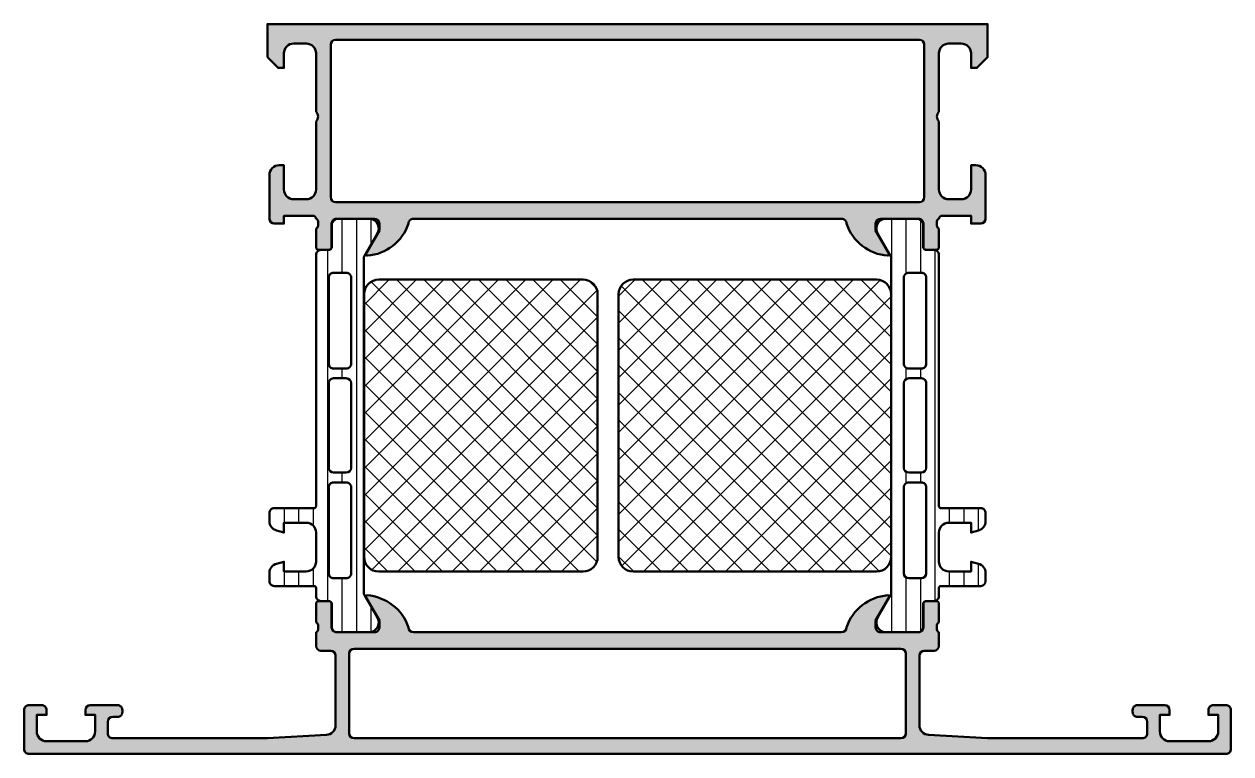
# Model space of a CAD drawing. Extents: x 0 to 124, y 0 to 75.
import ezdxf

# ---------------------------------------------------------------- set-up
doc = ezdxf.new("R2010")
doc.units = 0
for name, color, linetype, lineweight in [('0S-Alu contour', 7, 'Continuous', 50), ('0S-Alu hatch', 252, 'Continuous', 25), ('0S-Plastic contour', 254, 'Continuous', 50), ('0S-Plastic hatch', 253, 'Continuous', 25), ('0S-PT contour', 91, 'Continuous', 50), ('0S-PT hatch', 103, 'Continuous', 25)]:
    doc.layers.add(name, color=color, linetype=linetype, lineweight=lineweight)
pattern_1 = [(90, (0, 0), (-1.4859, 0), [])]
pattern_2 = [(135, (0, 0), (-1.403165018917055, -1.403165018917055), []), (225, (0, 0), (1.403165018917055, -1.403165018917055), [])]

# ---------------------------------------------------------------- blocks, each defined once
blk = doc.blocks.new('345290__5B8DA942_E2F5_4187_95FE_4AB48D543AE4_')
at = {"layer": '0S-Alu hatch'}
h = blk.add_hatch(color=256, dxfattribs=at)
edge = h.paths.add_edge_path()
edge.add_line((24.99987030029299, 71.59970092773438), (26.09984588623047, 70.49972534179688))
edge.add_line((26.09984588623047, 70.49972534179688), (26.699821472168, 70.49972534179688))
edge.add_line((26.699821472168, 70.49972534179688), (26.69982146774536, 72.00008905273263))
edge.add_ellipse((27.69990026479629, 72.00008905273263), major_axis=(-1.000078797050928, 0), ratio=1, start_angle=269.9999999999996, end_angle=360, ccw=False)
edge.add_line((27.69990026479629, 73.00016784978357), (28.99982307984152, 73.00016784779463))
edge.add_ellipse((28.99982307745375, 72.00012062384047), major_axis=(-1.000047223954155, 0), ratio=1, start_angle=180, end_angle=269.99999986319744, ccw=False)
edge.add_line((29.99987030140792, 72.00012062384046), (29.99987030029297, 65.99972534179688))
edge.add_ellipse((29.4750309599746, 65.49972534179688), major_axis=(-0.7248836686985138, 0), ratio=1, start_angle=136.388423263687, end_angle=223.611576736313, ccw=False)
edge.add_line((29.99987030029297, 64.99972534179688), (29.99987030202145, 57.99978413952583))
edge.add_ellipse((28.999811502564, 57.99978413952584), major_axis=(-1.000058799457452, 0), ratio=1, start_angle=90.0000000000004, end_angle=180, ccw=False)
edge.add_line((28.99981150256401, 56.99972534006839), (27.6999089414072, 56.99972533797166))
edge.add_ellipse((27.69990894273693, 57.99981281236583), major_axis=(-1.00008747439417, 0), ratio=1, start_angle=0, end_angle=89.99999992381902, ccw=False)
edge.add_line((26.69982146834275, 57.99981281236583), (26.69982147216797, 60.49972534179687))
edge.add_line((26.69982147216797, 60.49972534179687), (26.19990894273693, 60.49972534562209))
edge.add_arc((26.19990894273693, 59.49963787122792), 1.000087474394174, 90, 180.0007771235139)
edge.add_line((25.19982146843474, 59.49962430667341), (25.19988250700504, 54.99969945090838))
edge.add_arc((25.6998481402476, 54.99970623269332), 0.4999656332885567, 180.0007771887011, 269.9991257357863)
edge.add_line((25.69984051137746, 54.49974059946296), (26.69988250732422, 54.49972534179687))
edge.add_line((26.69988250732422, 54.49972534179687), (26.69988250732422, 55.29972839355469))
edge.add_line((26.69988250732422, 55.29972839355469), (29.68931309832523, 55.29972839355469))
edge.add_ellipse((29.68931309832523, 54.99972839355468), major_axis=(-0.3000000000000114, 0), ratio=1, start_angle=194.9227109911915, end_angle=269.99999999999864, ccw=False)
edge.add_line((29.97919532253684, 55.07698314153907), (30.00897567260995, 54.99738404149773))
edge.add_ellipse((29.91986971345684, 54.73199441460391), major_axis=(-0.279949148988607, 0), ratio=1, start_angle=178.9085105401112, end_angle=251.4402532730158, ccw=False)
edge.add_line((30.19976806640625, 54.72666168212892), (30.19976806640625, 54.27307891845704))
edge.add_ellipse((29.88139049378112, 54.29632474928053), major_axis=(-0.3192250732654736, 0), ratio=1, start_angle=111.76432768035, end_angle=175.8240500989082, ccw=False)
edge.add_line((29.999755859375, 53.99985504150388), (29.999755859375, 52.09987335205079))
edge.add_arc((30.29975585937501, 52.09987335205079), 0.3000000000000114, 180, 270)
edge.add_line((30.29975585937501, 51.79987335205078), (31.29973144531252, 51.79987335205078))
edge.add_arc((31.29973144531252, 52.09987335205078), 0.3000000000000043, 270, 360)
edge.add_line((31.59973144531253, 52.09987335205078), (31.59973144460112, 54.49982836856639))
edge.add_ellipse((32.09975811825005, 54.49982836856639), major_axis=(-0.5000266736489288, 0), ratio=1, start_angle=269.99988791543706, end_angle=360, ccw=False)
edge.add_line((32.09975909642456, 54.99985504221435), (35.99976846038576, 54.99984741234674))
edge.add_ellipse((35.99976748219559, 54.49986284986553), major_axis=(-0.4999845624821736, 0), ratio=1, start_angle=180, end_angle=269.999887904203, ccw=False)
edge.add_line((36.49975204467777, 54.49986284986554), (36.49975204467774, 53.79985046386717))
edge.add_line((36.49975204467774, 53.79985046386717), (35.11150741577147, 51.39533996582031))
edge.add_arc((35.23535900174961, 51.33743226656623), 0.1367205799512561, 154.9412222859845, 284.9219815315779)
edge.add_arc((34.88208324892768, 56.0657917957702), 4.875969867625713, 274.5697539494116, 341.2671829279597)
edge.add_ellipse((39.99974042271886, 54.49986284876598), major_axis=(-0.4999845635816869, 0), ratio=1, start_angle=-89.9999999999992, end_angle=0.001768965015401136, ccw=False)
edge.add_line((39.99974042271885, 54.99984741234767), (84.0000001778703, 54.99984741234768))
edge.add_ellipse((84.00000017786759, 54.49986284876604), major_axis=(-0.4999845635816343, 0), ratio=1, start_angle=179.9982310347787, end_angle=269.99999999968895, ccw=False)
edge.add_arc((89.11765735165838, 56.06579179577025), 4.875969867625783, 198.7328170720557, 265.4302460507051)
edge.add_arc((88.76438159883531, 51.33743226656835), 0.1367205799512552, 255.0780184732035, 385.0587777130765)
edge.add_line((88.88823318481442, 51.39533996582041), (87.4999885559082, 53.79985046386718))
edge.add_line((87.4999885559082, 53.79985046386718), (87.49998855590817, 54.49986284986554))
edge.add_ellipse((87.99997311839032, 54.49986284986556), major_axis=(-0.4999845624821404, 0), ratio=1, start_angle=270.00011208456124, end_angle=360, ccw=False)
edge.add_line((87.9999721402982, 54.99984741234674), (91.89998150419596, 54.99985504221435))
edge.add_ellipse((91.89998248233591, 54.49982836856637), major_axis=(-0.5000266736489439, 0), ratio=1, start_angle=180, end_angle=270.0001120806028, ccw=False)
edge.add_line((92.40000915598486, 54.49982836856638), (92.40000915527344, 52.0998733521397))
edge.add_arc((92.70000915527342, 52.09987335205076), 0.29999999999999, 180, 270)
edge.add_line((92.70000915527342, 51.79987335205077), (93.69998474121095, 51.7998733520508))
edge.add_arc((93.69998474121095, 52.09987335205079), 0.2999999999999971, 270, 360)
edge.add_line((93.99998474121097, 52.09987335205079), (93.99998474121094, 53.9998550415039))
edge.add_ellipse((94.11835010680483, 54.29632474928055), major_axis=(-0.3192250732654634, 0), ratio=1, start_angle=4.175949901094498, end_angle=68.23567231965131, ccw=False)
edge.add_line((93.79997253417967, 54.27307891845705), (93.79997253417967, 54.72666168212898))
edge.add_ellipse((94.07987088712915, 54.73199441460387), major_axis=(-0.2799491489886488, 0), ratio=1, start_angle=-71.4402532730087, end_angle=1.0914894598698197, ccw=False)
edge.add_line((93.99076492797599, 54.99738404149772), (94.0205452780491, 55.07698314153904))
edge.add_ellipse((94.31042750226072, 54.99972839355468), major_axis=(-0.3000000000000074, 0), ratio=1, start_angle=270, end_angle=345.07728900881676, ccw=False)
edge.add_line((94.31042750226072, 55.29972839355469), (97.29985809326173, 55.29972839355469))
edge.add_line((97.29985809326173, 55.29972839355469), (97.29985809326173, 54.49972534179687))
edge.add_line((97.29985809326173, 54.49972534179687), (98.29990008920852, 54.49974059946296))
edge.add_arc((98.29989246033836, 54.99970623269332), 0.499965633288563, 270.0008742642154, 359.9992228112989)
edge.add_line((98.79985809358092, 54.99969945090838), (98.7999191321512, 59.49962430667342))
edge.add_arc((97.79983165784903, 59.49963787122791), 1.000087474394177, 359.9992228764861, 450)
edge.add_line((97.79983165784903, 60.49972534562209), (97.29991912841798, 60.49972534179687))
edge.add_line((97.29991912841798, 60.49972534179687), (97.2999191322432, 57.99981281236583))
edge.add_ellipse((96.29983165784903, 57.99981281236584), major_axis=(-1.000087474394177, 0), ratio=1, start_angle=90.0000000000008, end_angle=180, ccw=False)
edge.add_line((96.29983165784903, 56.99972533797166), (94.99992909507922, 56.99972534006839))
edge.add_ellipse((94.99992909802195, 57.99978413952584), major_axis=(-1.000058799457448, 0), ratio=1, start_angle=0, end_angle=89.99999983140412, ccw=False)
edge.add_line((93.9998702985645, 57.99978413952585), (93.99987030029298, 64.99972534179688))
edge.add_ellipse((94.52470964061136, 65.49972534179688), major_axis=(-0.7248836686985244, 0), ratio=1, start_angle=-43.6115767363122, end_angle=43.6115767363122, ccw=False)
edge.add_line((93.99987030029298, 65.99972534179688), (93.99987029917804, 72.00012062384047))
edge.add_ellipse((94.9999175231322, 72.00012062384047), major_axis=(-1.000047223954155, 0), ratio=1, start_angle=270, end_angle=360, ccw=False)
edge.add_line((94.9999175231322, 73.00016784779463), (96.29984033664736, 73.00016784978358))
edge.add_ellipse((96.29984033578967, 72.00008905273266), major_axis=(-1.000078797050917, 0), ratio=1, start_angle=180, end_angle=269.99999995086154, ccw=False)
edge.add_line((97.29991913284059, 72.00008905273263), (97.29991912841798, 70.49972534179688))
edge.add_line((97.29991912841798, 70.49972534179688), (97.8998947143555, 70.49972534179688))
edge.add_line((97.8998947143555, 70.49972534179688), (98.99987030029297, 71.59970092773438))
edge.add_line((98.99987030029297, 71.59970092773438), (98.99987030029297, 75))
edge.add_line((98.99987030029297, 75), (24.99987030029299, 74.99972534179688))
edge.add_line((24.99987030029299, 74.99972534179688), (24.99987030029299, 71.59970092773438))
edge = h.paths.add_edge_path()
edge.add_line((31.49988555883194, 57.19973810449371), (31.49988555897552, 72.89972955839183))
edge.add_ellipse((31.99987523897146, 72.89972955839183), major_axis=(-0.4999896799959203, 0), ratio=1, start_angle=270, end_angle=360, ccw=False)
edge.add_line((31.99987523897146, 73.39971923838775), (91.99986536161533, 73.39971923838776))
edge.add_ellipse((91.99986536161445, 72.89972955839181), major_axis=(-0.4999896799959487, 0), ratio=1, start_angle=180, end_angle=269.99999999989905, ccw=False)
edge.add_line((92.4998550416104, 72.89972955839181), (92.4998550415039, 57.19972229003906))
edge.add_ellipse((91.99983922704584, 57.19973810449712), major_axis=(-0.5000158147081488, 0), ratio=1, start_angle=90.00181214608818, end_angle=179.9981878538209, ccw=False)
edge.add_line((91.9998550415039, 56.69972229003906), (31.99990137354006, 56.69972228978897))
edge.add_ellipse((31.99990137354006, 57.19973810449709), major_axis=(-0.500015814708121, 0), ratio=1, start_angle=0, end_angle=90, ccw=False)
at = {"layer": '0S-Alu contour', "color": 7}
for points in [[(97.29991913284059, 72.00008905273263), (97.29991912841798, 70.49972534179688), (97.8998947143555, 70.49972534179688), (98.99987030029297, 71.59970092773438), (98.99987030029297, 75), (24.99987030029299, 74.99972534179688), (24.99987030029299, 71.59970092773438)], [(31.99987523897146, 73.39971923838775), (91.99986536161533, 73.39971923838776)], [(24.99987030029299, 71.59970092773438), (26.09984588623047, 70.49972534179688), (26.699821472168, 70.49972534179688), (26.69982146774536, 72.00008905273263)], [(27.69990026479629, 73.00016784978357), (28.99982307984152, 73.00016784779463)], [(29.99987030140792, 72.00012062384046), (29.99987030029297, 65.99972534179688)], [(31.49988555883194, 57.19973810449371), (31.49988555897552, 72.89972955839183)], [(92.4998550416104, 72.89972955839181), (92.4998550415039, 57.19972229003906)], [(93.99987030029298, 65.99972534179688), (93.99987029917804, 72.00012062384047)], [(94.9999175231322, 73.00016784779463), (96.29984033664736, 73.00016784978358)], [(29.99987030029297, 64.99972534179688), (29.99987030202145, 57.99978413952583)], [(93.9998702985645, 57.99978413952585), (93.99987030029298, 64.99972534179688)], [(26.69982146834275, 57.99981281236583), (26.69982147216797, 60.49972534179687), (26.19990894273693, 60.49972534562209)], [(97.79983165784903, 60.49972534562209), (97.29991912841798, 60.49972534179687), (97.2999191322432, 57.99981281236583)], [(25.19982146843474, 59.49962430667341), (25.19988250700504, 54.99969945090838)], [(98.79985809358092, 54.99969945090838), (98.7999191321512, 59.49962430667342)], [(28.99981150256401, 56.99972534006839), (27.6999089414072, 56.99972533797166)], [(91.9998550415039, 56.69972229003906), (31.99990137354006, 56.69972228978897)], [(96.29983165784903, 56.99972533797166), (94.99992909507922, 56.99972534006839)], [(25.69984051137746, 54.49974059946296), (26.69988250732422, 54.49972534179687), (26.69988250732422, 55.29972839355469), (29.68931309832523, 55.29972839355469)], [(29.97919532253684, 55.07698314153907), (30.00897567260995, 54.99738404149773)], [(30.19976806640625, 54.72666168212892), (30.19976806640625, 54.27307891845704)], [(32.09975909642456, 54.99985504221435), (35.99976846038576, 54.99984741234674)], [(39.99974042271885, 54.99984741234767), (84.0000001778703, 54.99984741234768)], [(87.9999721402982, 54.99984741234674), (91.89998150419596, 54.99985504221435)], [(93.79997253417967, 54.27307891845705), (93.79997253417967, 54.72666168212898)], [(93.99076492797599, 54.99738404149772), (94.0205452780491, 55.07698314153904)], [(94.31042750226072, 55.29972839355469), (97.29985809326173, 55.29972839355469), (97.29985809326173, 54.49972534179687), (98.29990008920852, 54.49974059946296)], [(29.999755859375, 53.99985504150388), (29.999755859375, 52.09987335205079)], [(31.59973144531253, 52.09987335205078), (31.59973144460112, 54.49982836856639)], [(36.49975204467777, 54.49986284986554), (36.49975204467774, 53.79985046386717), (35.11150741577147, 51.39533996582031)], [(88.88823318481442, 51.39533996582041), (87.4999885559082, 53.79985046386718), (87.49998855590817, 54.49986284986554)], [(92.40000915598486, 54.49982836856638), (92.40000915527344, 52.0998733521397)], [(93.99998474121097, 52.09987335205079), (93.99998474121094, 53.9998550415039)], [(30.29975585937501, 51.79987335205078), (31.29973144531252, 51.79987335205078)], [(92.70000915527342, 51.79987335205077), (93.69998474121095, 51.7998733520508)]]:
    blk.add_lwpolyline(points, dxfattribs=at)
at = {"layer": '0S-Alu contour', "color": 7, "extrusion": (0, 0, -1)}
for centre, radius, start, end in [((-31.99987523897146, 72.89972955839183), 0.4999896799959203, 0, 90), ((-91.99986536161445, 72.89972955839181), 0.4999896799959487, 90.00000000010095, 180), ((-27.69990026479629, 72.00008905273263), 1.000078797050928, 0, 90.0000000000004), ((-28.99982307745375, 72.00012062384047), 1.000047223954155, 90.00000013680256, 180), ((-94.9999175231322, 72.00012062384047), 1.000047223954155, 0, 90), ((-96.29984033578967, 72.00008905273266), 1.000078797050917, 90.00000004913848, 180), ((-29.4750309599746, 65.49972534179688), 0.7248836686985141, 136.388423263687, 223.6115767363131), ((-94.52470964061136, 65.49972534179688), 0.7248836686985244, 316.3884232636878, 43.61157673631224), ((-27.69990894273693, 57.99981281236583), 1.00008747439417, 270.0000000761811, 0), ((-28.999811502564, 57.99978413952584), 1.000058799457452, 180, 269.9999999999996), ((-31.99990137354006, 57.19973810449709), 0.500015814708121, 270, 0), ((-91.99983922704584, 57.19973810449712), 0.5000158147081488, 180.0018121461791, 269.9981878539118), ((-94.99992909802195, 57.99978413952584), 1.000058799457448, 270.0000001685959, 0), ((-96.29983165784903, 57.99981281236584), 1.000087474394177, 180, 269.9999999999992), ((-29.68931309832523, 54.99972839355468), 0.3000000000000114, 90.00000000000136, 165.0772890088085), ((-29.91986971345684, 54.73199441460391), 0.279949148988607, 108.5597467269842, 181.0914894598888), ((-32.09975811825005, 54.49982836856639), 0.5000266736489288, 0, 90.00011208456291), ((-35.99976748219559, 54.49986284986553), 0.4999845624821736, 90.00011209579701, 180), ((-39.99974042271886, 54.49986284876598), 0.4999845635816869, 359.9982310349846, 89.9999999999992), ((-84.00000017786759, 54.49986284876604), 0.4999845635816343, 90.00000000031105, 180.0017689652214), ((-87.99997311839032, 54.49986284986556), 0.4999845624821404, 0, 89.99988791543878), ((-91.89998248233591, 54.49982836856637), 0.5000266736489439, 89.99988791939724, 180), ((-94.07987088712915, 54.73199441460387), 0.2799491489886488, 358.9085105401302, 71.44025327300872), ((-94.31042750226072, 54.99972839355468), 0.3000000000000074, 14.92271099118325, 90), ((-29.88139049378112, 54.29632474928053), 0.3192250732654736, 184.1759499010919, 248.23567231965), ((-94.11835010680483, 54.29632474928055), 0.3192250732654634, 291.7643276803487, 355.8240500989055)]:
    blk.add_arc(centre, radius, start, end, dxfattribs=at)
at = {"layer": '0S-Alu contour', "color": 7}
for centre, radius, start, end in [((26.19990894273693, 59.49963787122792), 1.000087474394174, 90, 180.0007771235139), ((97.79983165784903, 59.49963787122791), 1.000087474394177, 359.9992228764861, 90), ((25.6998481402476, 54.99970623269332), 0.4999656332885567, 180.0007771887011, 269.9991257357863), ((98.29989246033836, 54.99970623269332), 0.499965633288563, 270.0008742642154, 359.9992228112989), ((34.88208324892768, 56.0657917957702), 4.875969867625713, 274.5697539494116, 341.2671829279597), ((89.11765735165838, 56.06579179577025), 4.875969867625783, 198.7328170720557, 265.4302460507051), ((30.29975585937501, 52.09987335205079), 0.3000000000000114, 180, 270), ((31.29973144531252, 52.09987335205078), 0.3000000000000043, 270, 0), ((92.70000915527342, 52.09987335205076), 0.29999999999999, 180, 270), ((93.69998474121095, 52.09987335205079), 0.2999999999999971, 270, 0), ((35.23535900174961, 51.33743226656623), 0.1367205799512561, 154.9412222859845, 284.9219815315779), ((88.76438159883531, 51.33743226656835), 0.1367205799512552, 255.0780184732035, 25.0587777130765)]:
    blk.add_arc(centre, radius, start, end, dxfattribs=at)
blk = doc.blocks.new('284037__8FD8F06E_4D9F_4B6E_B2AA_2F9367B662AC___14B20500_D934_456D_ABC2_EB466F87A399_')
at = {"layer": '0S-Plastic hatch'}
h = blk.add_hatch(dxfattribs=at)
h.set_pattern_fill('ANSI31', color=256, scale=0.4680000000000001, angle=45, style=0)
h.set_pattern_definition(pattern_1)
edge = h.paths.add_edge_path()
edge.add_line((30, 51.29262339778482), (29.999977078442, 25.45125658823264))
edge.add_ellipse((29.79583821281997, 25.45537538707199), major_axis=(-0.2041804127758801, 0), ratio=1, start_angle=90.48506106571949, end_angle=178.8441310561829, ccw=False)
edge.add_line((29.79756676571524, 25.25120229122874), (25.69756676572695, 25.25120229122874))
edge.add_arc((25.69756676572695, 24.75120229122879), 0.4999999999999432, 89.99999999999959, 180)
edge.add_line((25.19756676572701, 24.75120229122879), (25.19756676572701, 23.92045306784112))
edge.add_arc((26.19756676572708, 23.92045306784115), 1.000000000000066, 180, 254.9999999989172)
edge.add_line((25.93874772060629, 22.95452724155691), (26.69756676572695, 22.75120229122873))
edge.add_line((26.69756676572695, 22.75120229122873), (26.69756676572695, 23.75120229122874))
edge.add_line((26.69756676572695, 23.75120229122874), (28.99756676571536, 23.75120229122874))
edge.add_ellipse((28.99585773187428, 22.74707631855114), major_axis=(-1.004127427074072, 0), ratio=1, start_angle=180.229859678484, end_angle=269.902482024915, ccw=False)
edge.add_line((29.99997707844199, 22.75110467439828), (29.99997707844199, 19.75122632025459))
edge.add_ellipse((28.99585751999408, 19.75532877543037), major_axis=(-1.004127938958024, 0), ratio=1, start_angle=90.09753001532101, end_angle=179.7659122786844, ccw=False)
edge.add_line((28.9975667657153, 18.75120229122873), (26.69756676572696, 18.75120229122873))
edge.add_line((26.69756676572696, 18.75120229122873), (26.69756676572684, 19.75120229122867))
edge.add_line((26.69756676572684, 19.75120229122867), (25.93874772060627, 19.54787734087042))
edge.add_arc((26.19756676572686, 18.58195151458676), 0.9999999999994564, 105.0000000010804, 180)
edge.add_line((25.19756676572741, 18.58195151458676), (25.19756676572695, 17.75120229122873))
edge.add_arc((25.69756676572696, 17.75120229122873), 0.5000000000000036, 180, 270.0000000000004)
edge.add_line((25.69756676572696, 17.25120229122873), (29.79756676571532, 17.25120229122873))
edge.add_ellipse((29.79756676571531, 17.05120229122873), major_axis=(-0.1999999999999922, 0), ratio=1, start_angle=180, end_angle=269.99999999999795, ccw=False)
edge.add_line((29.99756676571531, 17.05120229122874), (29.99888731070525, 16.21013004610086))
edge.add_arc((30.49888463137103, 16.21010925689815), 0.4999973210979712, 179.9976177199981, 269.9982316841399)
edge.add_line((30.49886919998672, 15.71011193603831), (31.30920053280163, 15.7100833096201))
edge.add_ellipse((31.30918966656731, 15.41008330981689), major_axis=(-0.299999999999997, 0), ratio=1, start_angle=179.9979247021016, end_angle=269.99792470211383, ccw=False)
edge.add_line((31.60918966637051, 15.41007244358258), (31.60877078615772, 13.01007407424408))
edge.add_arc((32.10876676317273, 13.01005332437418), 0.4999959774455639, 179.9976222209284, 269.9982271833)
edge.add_line((32.10875129255297, 12.51005734716796), (35.58529278835881, 12.50993069970386))
edge.add_arc((35.4430179914446, 13.49975392838028), 0.9999960709244787, 278.1795327540131, 392.7249408019538)
edge.add_line((36.28429022210338, 14.04035838247476), (34.96590322431634, 16.32406298372986))
edge.add_ellipse((35.39892499595706, 16.57404727380665), major_axis=(-0.5000000000000663, 0), ratio=1, start_angle=-0.002015393048509395, end_angle=29.997921301458575, ccw=False)
edge.add_line((34.89892499626632, 16.57406486142846), (34.90001130869739, 50.92833361702786))
edge.add_ellipse((35.40001130835032, 50.92831498386863), major_axis=(-0.500000000000123, 0), ratio=1, start_angle=329.997928102772, end_angle=359.9978647972848, ccw=False)
edge.add_line((34.96700764709821, 51.17833064206305), (36.28556007655461, 53.46193973131242))
edge.add_arc((35.44432701033436, 54.00260512706296), 0.9999960709244795, 327.2709086022734, 441.8163166502147)
edge.add_line((35.58667351121613, 54.99241804653365), (32.11013201541031, 54.99254469399774))
edge.add_arc((32.36494947786529, 54.23769204311093), 0.796702242825286, 108.6532655213572, 161.3425838828697)
edge.add_line((31.61011528833416, 54.49256418760248), (31.61036030891498, 52.09256579421699))
edge.add_ellipse((31.31036030911178, 52.09257666045131), major_axis=(-0.2999999999999899, 0), ratio=1, start_angle=89.99792470211378, end_angle=179.9979247021016, ccw=False)
edge.add_line((31.31034944287746, 51.79257666064811), (30.50001811006254, 51.79260528706631))
edge.add_arc((30.49999732085985, 51.29260796640052), 0.4999973210979765, 89.99761772008918, 179.9982316841069)
edge = h.paths.add_edge_path()
edge.add_line((31.29944869857367, 40.10119604587005), (31.29944869857368, 48.9511899423543))
edge.add_ellipse((31.79944870066131, 48.95118994053619), major_axis=(-0.5000000020876287, 0), ratio=1, start_angle=269.9981008973829, end_angle=360, ccw=False)
edge.add_line((31.79946527345813, 49.45118994234916), (33.09945937972603, 49.45118994234915))
edge.add_ellipse((33.09946301908265, 48.95119358170578), major_axis=(-0.4999963606566104, 0), ratio=1, start_angle=179.9995829571355, end_angle=270.00041704258535, ccw=False)
edge.add_line((33.59945937972602, 48.95118994234916), (33.59945937972602, 40.10119604586487))
edge.add_ellipse((33.09946301908276, 40.1011924065081), major_axis=(-0.4999963606565109, 0), ratio=1, start_angle=89.99958295740493, end_angle=180.0004170428646, ccw=False)
edge.add_line((33.09945937972604, 39.60119604586484), (31.7994652734133, 39.60119604586486))
edge.add_ellipse((31.79944870073098, 40.1011960477475), major_axis=(-0.5000000021573108, 0), ratio=1, start_angle=0, end_angle=90.00189908949602, ccw=False)
edge = h.paths.add_edge_path()
edge.add_line((33.59945937973641, 38.1011960465685), (33.5994593797364, 29.40118994305283))
edge.add_ellipse((33.09945937973641, 29.40118994304762), major_axis=(-0.4999999999999929, 0), ratio=1, start_angle=90.0000000000008, end_angle=180, ccw=False)
edge.add_line((33.09945937973642, 28.90118994304763), (31.79944869858406, 28.90118994304763))
edge.add_ellipse((31.79944869858406, 29.40118994304763), major_axis=(-0.5, 0), ratio=1, start_angle=0, end_angle=90, ccw=False)
edge.add_line((31.29944869858406, 29.40118994305283), (31.29944869858404, 38.10119604656851))
edge.add_ellipse((31.79944869858405, 38.1011960465633), major_axis=(-0.5000000000000071, 0), ratio=1, start_angle=269.99999999880595, end_angle=360, ccw=False)
edge.add_line((31.79944869859447, 38.6011960465633), (33.0994593797468, 38.6011960465633))
edge.add_ellipse((33.0994593797364, 38.10119604656329), major_axis=(-0.5000000000000142, 0), ratio=1, start_angle=180, end_angle=269.999999998808, ccw=False)
edge = h.paths.add_edge_path()
edge.add_line((33.5994593797364, 27.40118994304762), (33.5994593797364, 18.55121130535755))
edge.add_ellipse((33.09944412094735, 18.55121130535235), major_axis=(-0.500015258789052, 0), ratio=1, start_angle=89.9999999999992, end_angle=180, ccw=False)
edge.add_line((33.09944412094734, 18.0511960465633), (31.799433439795, 18.05119604656329))
edge.add_ellipse((31.79943343979499, 18.55118078777423), major_axis=(-0.4999847412109304, 0), ratio=1, start_angle=0, end_angle=90.0000000000004, ccw=False)
edge.add_line((31.29944869858406, 18.55118078777942), (31.29944869858406, 27.40118994305277))
edge.add_ellipse((31.79944870067168, 27.40118994123466), major_axis=(-0.500000002087618, 0), ratio=1, start_angle=269.9981008973842, end_angle=360, ccw=False)
edge.add_line((31.79946527346849, 27.90118994304762), (33.0994593797364, 27.90118994304762))
edge.add_ellipse((33.09946301909308, 27.4011935824043), major_axis=(-0.4999963606565677, 0), ratio=1, start_angle=179.9995829571355, end_angle=270.00041704259104, ccw=False)
at = {"layer": '0S-Alu contour', "color": 7}
for points in [[(31.29944869857367, 40.10119604587005), (31.29944869857368, 48.9511899423543)], [(31.79946527345813, 49.45118994234916), (33.09945937972603, 49.45118994234915)], [(33.59945937972602, 48.95118994234916), (33.59945937972602, 40.10119604586487)], [(31.79944869859447, 38.6011960465633), (33.0994593797468, 38.6011960465633)], [(33.09945937972604, 39.60119604586484), (31.7994652734133, 39.60119604586486)], [(31.29944869858406, 29.40118994305283), (31.29944869858404, 38.10119604656851)], [(33.59945937973641, 38.1011960465685), (33.5994593797364, 29.40118994305283)], [(33.09945937973642, 28.90118994304763), (31.79944869858406, 28.90118994304763)], [(31.29944869858406, 18.55118078777942), (31.29944869858406, 27.40118994305277)], [(31.79946527346849, 27.90118994304762), (33.0994593797364, 27.90118994304762)], [(33.5994593797364, 27.40118994304762), (33.5994593797364, 18.55121130535755)], [(33.09944412094734, 18.0511960465633), (31.799433439795, 18.05119604656329)]]:
    blk.add_lwpolyline(points, dxfattribs=at)
at = {"layer": '0S-Alu contour', "color": 7, "extrusion": (0, 0, -1)}
for centre, radius, start, end in [((-31.79944870066131, 48.95118994053619), 0.5000000020876287, 0, 90.00189910261706), ((-33.09946301908265, 48.95119358170578), 0.4999963606566104, 89.99958295741467, 180.0004170428646), ((-31.79944870073098, 40.1011960477475), 0.5000000021573108, 269.998100910504, 0), ((-33.09946301908276, 40.1011924065081), 0.4999963606565109, 179.9995829571354, 270.0004170425951), ((-31.79944869858405, 38.1011960465633), 0.5000000000000071, 0, 90.00000000119407), ((-33.0994593797364, 38.10119604656329), 0.5000000000000142, 90.00000000119202, 180), ((-31.79944869858406, 29.40118994304763), 0.5, 270, 0), ((-33.09945937973641, 29.40118994304762), 0.4999999999999929, 180, 269.9999999999992), ((-31.79944870067168, 27.40118994123466), 0.500000002087618, 0, 90.00189910261584), ((-33.09946301909308, 27.4011935824043), 0.4999963606565677, 89.99958295740896, 180.0004170428646), ((-31.79943343979499, 18.55118078777423), 0.4999847412109304, 269.9999999999996, 0), ((-33.09944412094735, 18.55121130535235), 0.500015258789052, 180, 270.0000000000008)]:
    blk.add_arc(centre, radius, start, end, dxfattribs=at)
at = {"layer": '0S-Plastic contour', "color": 7}
for points in [[(35.58667351121613, 54.99241804653365), (32.11013201541031, 54.99254469399774)], [(31.61011528833416, 54.49256418760248), (31.61036030891498, 52.09256579421699)], [(34.96700764709821, 51.17833064206305), (36.28556007655461, 53.46193973131242)], [(30, 51.29262339778482), (29.999977078442, 25.45125658823264)], [(31.31034944287746, 51.79257666064811), (30.50001811006254, 51.79260528706631)], [(34.89892499626632, 16.57406486142846), (34.90001130869739, 50.92833361702786)], [(29.79756676571524, 25.25120229122874), (25.69756676572695, 25.25120229122874)], [(25.19756676572701, 24.75120229122879), (25.19756676572701, 23.92045306784112)], [(25.93874772060629, 22.95452724155691), (26.69756676572695, 22.75120229122873), (26.69756676572695, 23.75120229122874), (28.99756676571536, 23.75120229122874)], [(29.99997707844199, 22.75110467439828), (29.99997707844199, 19.75122632025459)], [(28.9975667657153, 18.75120229122873), (26.69756676572696, 18.75120229122873), (26.69756676572684, 19.75120229122867), (25.93874772060627, 19.54787734087042)], [(25.19756676572741, 18.58195151458676), (25.19756676572695, 17.75120229122873)], [(25.69756676572696, 17.25120229122873), (29.79756676571532, 17.25120229122873)], [(29.99756676571531, 17.05120229122874), (29.99888731070525, 16.21013004610086)], [(36.28429022210338, 14.04035838247476), (34.96590322431634, 16.32406298372986)], [(30.49886919998672, 15.71011193603831), (31.30920053280163, 15.7100833096201)], [(31.60918966637051, 15.41007244358258), (31.60877078615772, 13.01007407424408)], [(32.10875129255297, 12.51005734716796), (35.58529278835881, 12.50993069970386)]]:
    blk.add_lwpolyline(points, dxfattribs=at)
for centre, radius, start, end in [((32.36494947786529, 54.23769204311093), 0.796702242825286, 108.6532655213572, 161.3425838828697), ((35.44432701033436, 54.00260512706296), 0.9999960709244795, 327.2709086022734, 81.81631665021466), ((30.49999732085985, 51.29260796640052), 0.4999973210979765, 89.99761772008918, 179.9982316841069), ((25.69756676572695, 24.75120229122879), 0.4999999999999432, 89.99999999999959, 180), ((26.19756676572708, 23.92045306784115), 1.000000000000066, 180, 254.9999999989172), ((26.19756676572686, 18.58195151458676), 0.9999999999994564, 105.0000000010804, 180), ((25.69756676572696, 17.75120229122873), 0.5000000000000036, 180, 270.0000000000004), ((30.49888463137103, 16.21010925689815), 0.4999973210979712, 179.9976177199981, 269.9982316841399), ((35.4430179914446, 13.49975392838028), 0.9999960709244787, 278.1795327540131, 32.72494080195385), ((32.10876676317273, 13.01005332437418), 0.4999959774455639, 179.9976222209284, 269.9982271833)]:
    blk.add_arc(centre, radius, start, end, dxfattribs=at)
at = {"layer": '0S-Plastic contour', "color": 7, "extrusion": (0, 0, -1)}
for centre, radius, start, end in [((-31.31036030911178, 52.09257666045131), 0.2999999999999899, 180.0020752978985, 270.0020752978862), ((-35.40001130835032, 50.92831498386863), 0.500000000000123, 0.0021352027151592, 30.00207189722799), ((-29.79583821281997, 25.45537538707199), 0.2041804127758801, 181.1558689438172, 269.5149389342805), ((-28.99585773187428, 22.74707631855114), 1.004127427074072, 90.09751797508503, 179.770140321516), ((-28.99585751999408, 19.75532877543037), 1.004127938958024, 180.2340877213157, 269.902469984679), ((-29.79756676571531, 17.05120229122873), 0.1999999999999922, 90.00000000000205, 180), ((-35.39892499595706, 16.57404727380665), 0.5000000000000663, 330.0020786985414, 0.0020153930485069), ((-31.30918966656731, 15.41008330981689), 0.299999999999997, 90.00207529788617, 180.0020752978985)]:
    blk.add_arc(centre, radius, start, end, dxfattribs=at)
blk = doc.blocks.new('382310__00E393A5_955E_4B00_983F_A9989E4ECFDE_')
at = {"layer": '0S-PT hatch'}
h = blk.add_hatch(dxfattribs=at)
h.set_pattern_fill('ANSI37', color=256, scale=0.625, angle=90, style=0)
h.set_pattern_definition(pattern_2)
edge = h.paths.add_edge_path()
edge.add_ellipse((57.43107572534604, 47.24119923922813), major_axis=(-1.500000000000028, 0), ratio=1, start_angle=180, end_angle=269.99999999999807, ccw=False)
edge.add_line((58.93107572534606, 47.24119923922813), (58.9310757253461, 20.24119923922817))
edge.add_ellipse((57.43107572534612, 20.2411992392281), major_axis=(-1.499999999999971, 0), ratio=1, start_angle=89.99999999999898, end_angle=180, ccw=False)
edge.add_line((57.4310757253461, 18.74119923922813), (36.43107572534609, 18.74119923922816))
edge.add_ellipse((36.4310757253461, 20.24119923922816), major_axis=(-1.499999999999992, 0), ratio=1, start_angle=0, end_angle=89.99999999999977, ccw=False)
edge.add_line((34.93107572534611, 20.24119923922817), (34.93107572534609, 47.24119923922816))
edge.add_ellipse((36.43107572534609, 47.24119923922818), major_axis=(-1.499999999999992, 0), ratio=1, start_angle=269.9999999999997, end_angle=360, ccw=False)
edge.add_line((36.43107572534609, 48.74119923922817), (57.43107572534609, 48.74119923922816))
at = {"layer": '0S-PT contour', "color": 7}
for points in [[(36.43107572534609, 48.74119923922817), (57.43107572534609, 48.74119923922816)], [(34.93107572534611, 20.24119923922817), (34.93107572534609, 47.24119923922816)], [(58.93107572534606, 47.24119923922813), (58.9310757253461, 20.24119923922817)], [(57.4310757253461, 18.74119923922813), (36.43107572534609, 18.74119923922816)]]:
    blk.add_lwpolyline(points, dxfattribs=at)
at = {"layer": '0S-PT contour', "color": 7, "extrusion": (0, 0, -1)}
for centre, radius, start, end in [((-36.43107572534609, 47.24119923922818), 1.499999999999992, 0, 90.00000000000028), ((-57.43107572534604, 47.24119923922813), 1.500000000000028, 90.0000000000019, 180), ((-36.4310757253461, 20.24119923922816), 1.499999999999992, 270.0000000000002, 0), ((-57.43107572534612, 20.2411992392281), 1.499999999999971, 180, 270.0000000000011)]:
    blk.add_arc(centre, radius, start, end, dxfattribs=at)
blk = doc.blocks.new('382310__2B19ABBF_4B3A_4AC7_8EC7_B2A79FCB7B77_')
at = {"layer": '0S-PT hatch'}
h = blk.add_hatch(dxfattribs=at)
h.set_pattern_fill('ANSI37', color=256, scale=0.625, angle=90, style=0)
h.set_pattern_definition(pattern_2)
edge = h.paths.add_edge_path()
edge.add_arc((62.58745634621732, 47.24119923922816), 1.5, 90, 180)
edge.add_line((61.08745634621732, 47.24119923922816), (61.08745634621732, 20.24119923922816))
edge.add_arc((62.58745634621732, 20.24119923922816), 1.5, 180, 270)
edge.add_line((62.58745634621732, 18.74119923922816), (87.58745634621732, 18.74119923922815))
edge.add_arc((87.58745634621732, 20.24119923922815), 1.5, 270, 360)
edge.add_line((89.08745634621732, 20.24119923922815), (89.08745634621732, 47.24119923922815))
edge.add_arc((87.58745634621732, 47.24119923922815), 1.5, 0, 90)
edge.add_line((87.58745634621732, 48.74119923922815), (62.58745634621732, 48.74119923922815))
at = {"layer": '0S-PT contour', "color": 7}
for points in [[(87.58745634621732, 48.74119923922815), (62.58745634621732, 48.74119923922815)], [(61.08745634621732, 47.24119923922816), (61.08745634621732, 20.24119923922816)], [(89.08745634621732, 20.24119923922815), (89.08745634621732, 47.24119923922815)], [(62.58745634621732, 18.74119923922816), (87.58745634621732, 18.74119923922815)]]:
    blk.add_lwpolyline(points, dxfattribs=at)
for centre, start, end in [((62.58745634621732, 47.24119923922816), 90, 180), ((87.58745634621732, 47.24119923922815), 0, 90), ((62.58745634621732, 20.24119923922816), 180, 270), ((87.58745634621732, 20.24119923922815), 270, 0)]:
    blk.add_arc(centre, 1.5, start, end, dxfattribs=at)
blk = doc.blocks.new('284037__C502FC80_B126_4FD2_923F_2B5AA0CAFEA6___329550E2_52CD_4666_AB1E_1D7ED1464452_')
at = {"layer": '0S-Plastic hatch'}
h = blk.add_hatch(dxfattribs=at)
h.set_pattern_fill('ANSI31', color=256, scale=0.4680000000000001, angle=45, style=0)
h.set_pattern_definition(pattern_1)
edge = h.paths.add_edge_path()
edge.add_line((94, 51.29262339778481), (94.000022921558, 25.45125658823263))
edge.add_arc((94.20416178718003, 25.45537538707197), 0.2041804127758795, 181.1558689438172, 269.5149389342805)
edge.add_line((94.20243323428475, 25.25120229122872), (98.30243323427305, 25.25120229122872))
edge.add_ellipse((98.30243323427307, 24.75120229122879), major_axis=(-0.4999999999999361, 0), ratio=1, start_angle=180, end_angle=270.00000000000165, ccw=False)
edge.add_line((98.80243323427301, 24.75120229122878), (98.802433234273, 23.92045306784111))
edge.add_ellipse((97.80243323427295, 23.92045306784111), major_axis=(-1.000000000000028, 0), ratio=1, start_angle=105.0000000010815, end_angle=180, ccw=False)
edge.add_line((98.06125227939371, 22.9545272415569), (97.30243323427305, 22.75120229122872))
edge.add_line((97.30243323427305, 22.75120229122872), (97.30243323427305, 23.75120229122872))
edge.add_line((97.30243323427305, 23.75120229122872), (95.00243323428462, 23.75120229122872))
edge.add_arc((95.0041422681257, 22.74707631855113), 1.004127427074073, 90.09751797508503, 179.770140321516)
edge.add_line((94.00002292155801, 22.75110467439827), (94.00002292155801, 19.75122632025458))
edge.add_arc((95.00414248000591, 19.75532877543036), 1.004127938958019, 180.2340877213157, 269.9024699846793)
edge.add_line((95.0024332342847, 18.75120229122872), (97.30243323427304, 18.75120229122872))
edge.add_line((97.30243323427304, 18.75120229122872), (97.30243323427317, 19.75120229122866))
edge.add_line((97.30243323427317, 19.75120229122866), (98.06125227939373, 19.54787734087041))
edge.add_ellipse((97.80243323427312, 18.58195151458674), major_axis=(-0.999999999999472, 0), ratio=1, start_angle=180, end_angle=254.9999999989193, ccw=False)
edge.add_line((98.8024332342726, 18.58195151458677), (98.80243323427305, 17.75120229122871))
edge.add_ellipse((98.30243323427305, 17.75120229122871), major_axis=(-0.5, 0), ratio=1, start_angle=90, end_angle=180, ccw=False)
edge.add_line((98.30243323427305, 17.25120229122872), (94.20243323428468, 17.25120229122872))
edge.add_arc((94.20243323428468, 17.05120229122873), 0.1999999999999871, 90, 180)
edge.add_line((94.0024332342847, 17.05120229122873), (94.00111268929476, 16.21013004610085))
edge.add_ellipse((93.50111536862894, 16.21010925689816), major_axis=(-0.4999973210979916, 0), ratio=1, start_angle=90.00176831586248, end_angle=180.0023822800019, ccw=False)
edge.add_line((93.50113080001329, 15.7101119360383), (92.69079946719837, 15.71008330962009))
edge.add_arc((92.6908103334327, 15.41008330981689), 0.2999999999999955, 90.00207529788617, 180.0020752978985)
edge.add_line((92.39081033362947, 15.41007244358256), (92.39122921384227, 13.01007407424407))
edge.add_ellipse((91.89123323682728, 13.01005332437418), major_axis=(-0.499995977445579, 0), ratio=1, start_angle=90.00177281670148, end_angle=180.0023777790716, ccw=False)
edge.add_line((91.89124870744703, 12.51005734716794), (88.41470721164119, 12.50993069970385))
edge.add_ellipse((88.5569820085554, 13.49975392838026), major_axis=(-0.9999960709244765, 0), ratio=1, start_angle=-32.72494080195412, end_angle=81.82046724598729, ccw=False)
edge.add_line((87.71570977789663, 14.04035838247475), (89.03409677568366, 16.32406298372985))
edge.add_arc((88.601075004043, 16.57404727380663), 0.5000000000000067, 330.0020786985392, 360.0020153930485)
edge.add_line((89.10107500373368, 16.57406486142845), (89.0999886913026, 50.92833361702785))
edge.add_arc((88.59998869164976, 50.92831498386864), 0.5000000000000502, 0.0021352027151592, 30.00207189722995)
edge.add_line((89.0329923529018, 51.17833064206304), (87.71443992344538, 53.46193973131241))
edge.add_ellipse((88.55567298966562, 54.00260512706294), major_axis=(-0.9999960709244737, 0), ratio=1, start_angle=-81.81631665021553, end_angle=32.729091397726904, ccw=False)
edge.add_line((88.41332648878387, 54.99241804653364), (91.88986798458969, 54.99254469399772))
edge.add_ellipse((91.44808352574375, 54.05071150204807), major_axis=(-1.040299605659779, 0), ratio=1, start_angle=205.1339537476036, end_angle=244.8701968481691, ccw=False)
edge.add_line((92.38988471166583, 54.49256418760247), (92.38963969108501, 52.09256579421698))
edge.add_arc((92.68963969088821, 52.0925766604513), 0.2999999999999975, 180.0020752978985, 270.0020752978862)
edge.add_line((92.68965055712255, 51.7925766606481), (93.49998188993747, 51.79260528706629))
edge.add_ellipse((93.50000267914015, 51.2926079664005), major_axis=(-0.4999973210979845, 0), ratio=1, start_angle=180.0017683158931, end_angle=270.0023822799104, ccw=False)
edge = h.paths.add_edge_path()
edge.add_line((90.40054062027399, 48.95118994234915), (90.40054062027399, 40.10119604586485))
edge.add_arc((90.90053698091724, 40.10119240650809), 0.4999963606565056, 179.9995829571354, 270.0004170425959)
edge.add_line((90.90054062027396, 39.60119604586483), (92.20053472658671, 39.60119604586484))
edge.add_arc((92.20055129926904, 40.10119604774749), 0.5000000021573056, 269.9981009105044, 360)
edge.add_line((92.70055130142633, 40.10119604587003), (92.70055130142632, 48.9511899423543))
edge.add_arc((92.2005512993387, 48.95118994053618), 0.5000000020876283, 0, 90.00189910261788)
edge.add_line((92.20053472654187, 49.45118994234914), (90.90054062027396, 49.45118994234914))
edge.add_arc((90.90053698091734, 48.95119358170578), 0.4999963606566095, 89.99958295741548, 180.0004170428646)
edge = h.paths.add_edge_path()
edge.add_line((92.70055130141594, 29.40118994305282), (92.70055130141596, 38.1011960465685))
edge.add_arc((92.20055130141593, 38.10119604656329), 0.5000000000000053, 0, 90.00000000119365)
edge.add_line((92.20055130140553, 38.60119604656329), (90.9005406202532, 38.60119604656329))
edge.add_arc((90.90054062026358, 38.10119604656327), 0.5000000000000134, 90.00000000119202, 180)
edge.add_line((90.4005406202636, 38.10119604656848), (90.40054062026358, 29.40118994305281))
edge.add_arc((90.90054062026358, 29.40118994304761), 0.4999999999999938, 180, 270)
edge.add_line((90.90054062026358, 28.90118994304761), (92.20055130141593, 28.90118994304762))
edge.add_arc((92.20055130141593, 29.40118994304761), 0.4999999999999982, 270, 360)
edge = h.paths.add_edge_path()
edge.add_line((90.4005406202636, 27.40118994304761), (90.4005406202636, 18.55121130535753))
edge.add_arc((90.90055587905265, 18.55121130535234), 0.500015258789055, 180, 270)
edge.add_line((90.90055587905265, 18.05119604656329), (92.200566560205, 18.05119604656329))
edge.add_arc((92.200566560205, 18.55118078777421), 0.4999847412109292, 270, 360)
edge.add_line((92.70055130141591, 18.55118078777941), (92.70055130141594, 27.40118994305275))
edge.add_arc((92.20055129932831, 27.40118994123465), 0.5000000020876203, 0, 90.00189910261463)
edge.add_line((92.20053472653152, 27.90118994304761), (90.90054062026358, 27.90118994304761))
edge.add_arc((90.90053698090692, 27.40119358240428), 0.4999963606565686, 89.99958295740896, 180.0004170428646)
at = {"layer": '0S-Alu contour', "color": 7}
for points in [[(90.40054062027399, 48.95118994234915), (90.40054062027399, 40.10119604586485)], [(92.20053472654187, 49.45118994234914), (90.90054062027396, 49.45118994234914)], [(92.70055130142633, 40.10119604587003), (92.70055130142632, 48.9511899423543)], [(90.90054062027396, 39.60119604586483), (92.20053472658671, 39.60119604586484)], [(92.20055130140553, 38.60119604656329), (90.9005406202532, 38.60119604656329)], [(90.4005406202636, 38.10119604656848), (90.40054062026358, 29.40118994305281)], [(92.70055130141594, 29.40118994305282), (92.70055130141596, 38.1011960465685)], [(90.90054062026358, 28.90118994304761), (92.20055130141593, 28.90118994304762)], [(90.4005406202636, 27.40118994304761), (90.4005406202636, 18.55121130535753)], [(92.20053472653152, 27.90118994304761), (90.90054062026358, 27.90118994304761)], [(92.70055130141591, 18.55118078777941), (92.70055130141594, 27.40118994305275)], [(90.90055587905265, 18.05119604656329), (92.200566560205, 18.05119604656329)]]:
    blk.add_lwpolyline(points, dxfattribs=at)
for centre, radius, start, end in [((90.90053698091734, 48.95119358170578), 0.4999963606566095, 89.99958295741548, 180.0004170428646), ((92.2005512993387, 48.95118994053618), 0.5000000020876283, 0, 90.00189910261788), ((90.90053698091724, 40.10119240650809), 0.4999963606565056, 179.9995829571354, 270.0004170425959), ((92.20055129926904, 40.10119604774749), 0.5000000021573056, 269.9981009105044, 0), ((90.90054062026358, 38.10119604656327), 0.5000000000000134, 90.00000000119202, 180), ((92.20055130141593, 38.10119604656329), 0.5000000000000053, 0, 90.00000000119365), ((90.90054062026358, 29.40118994304761), 0.4999999999999938, 180, 270), ((92.20055130141593, 29.40118994304761), 0.4999999999999982, 270, 0), ((90.90053698090692, 27.40119358240428), 0.4999963606565686, 89.99958295740896, 180.0004170428646), ((92.20055129932831, 27.40118994123465), 0.5000000020876203, 0, 90.00189910261463), ((90.90055587905265, 18.55121130535234), 0.500015258789055, 180, 270), ((92.200566560205, 18.55118078777421), 0.4999847412109292, 270, 0)]:
    blk.add_arc(centre, radius, start, end, dxfattribs=at)
at = {"layer": '0S-Plastic contour', "color": 7}
for points in [[(88.41332648878387, 54.99241804653364), (91.88986798458969, 54.99254469399772)], [(89.0329923529018, 51.17833064206304), (87.71443992344538, 53.46193973131241)], [(92.38988471166583, 54.49256418760247), (92.38963969108501, 52.09256579421698)], [(89.10107500373368, 16.57406486142845), (89.0999886913026, 50.92833361702785)], [(92.68965055712255, 51.7925766606481), (93.49998188993747, 51.79260528706629)], [(94, 51.29262339778481), (94.000022921558, 25.45125658823263)], [(94.20243323428475, 25.25120229122872), (98.30243323427305, 25.25120229122872)], [(98.06125227939371, 22.9545272415569), (97.30243323427305, 22.75120229122872), (97.30243323427305, 23.75120229122872), (95.00243323428462, 23.75120229122872)], [(98.80243323427301, 24.75120229122878), (98.802433234273, 23.92045306784111)], [(94.00002292155801, 22.75110467439827), (94.00002292155801, 19.75122632025458)], [(95.0024332342847, 18.75120229122872), (97.30243323427304, 18.75120229122872), (97.30243323427317, 19.75120229122866), (98.06125227939373, 19.54787734087041)], [(98.8024332342726, 18.58195151458677), (98.80243323427305, 17.75120229122871)], [(87.71570977789663, 14.04035838247475), (89.03409677568366, 16.32406298372985)], [(94.0024332342847, 17.05120229122873), (94.00111268929476, 16.21013004610085)], [(98.30243323427305, 17.25120229122872), (94.20243323428468, 17.25120229122872)], [(92.39081033362947, 15.41007244358256), (92.39122921384227, 13.01007407424407)], [(93.50113080001329, 15.7101119360383), (92.69079946719837, 15.71008330962009)], [(91.89124870744703, 12.51005734716794), (88.41470721164119, 12.50993069970385)]]:
    blk.add_lwpolyline(points, dxfattribs=at)
at = {"layer": '0S-Plastic contour', "color": 7, "extrusion": (0, 0, -1)}
for centre, radius, start, end in [((-88.55567298966562, 54.00260512706294), 0.9999960709244737, 327.2709086022731, 81.81631665021546), ((-91.44808352574375, 54.05071150204807), 1.040299605659779, 115.1298031518309, 154.8660462523964), ((-93.50000267914015, 51.2926079664005), 0.4999973210979846, 89.9976177200896, 179.9982316841069), ((-98.30243323427307, 24.75120229122879), 0.4999999999999361, 89.99999999999837, 180), ((-97.80243323427295, 23.92045306784111), 1.000000000000028, 180, 254.9999999989185), ((-97.80243323427312, 18.58195151458674), 0.999999999999472, 105.0000000010807, 180), ((-98.30243323427305, 17.75120229122871), 0.5, 180, 270), ((-93.50111536862894, 16.21010925689816), 0.4999973210979917, 179.9976177199981, 269.9982316841375), ((-88.5569820085554, 13.49975392838026), 0.9999960709244765, 278.1795327540127, 32.72494080195406), ((-91.89123323682728, 13.01005332437418), 0.499995977445579, 179.9976222209284, 269.9982271832985)]:
    blk.add_arc(centre, radius, start, end, dxfattribs=at)
at = {"layer": '0S-Plastic contour', "color": 7}
for centre, radius, start, end in [((92.68963969088821, 52.0925766604513), 0.2999999999999975, 180.0020752978985, 270.0020752978862), ((88.59998869164976, 50.92831498386864), 0.5000000000000502, 0.0021352027151592, 30.00207189722995), ((94.20416178718003, 25.45537538707197), 0.2041804127758795, 181.1558689438172, 269.5149389342805), ((95.0041422681257, 22.74707631855113), 1.004127427074073, 90.09751797508503, 179.770140321516), ((95.00414248000591, 19.75532877543036), 1.004127938958019, 180.2340877213157, 269.9024699846793), ((88.601075004043, 16.57404727380663), 0.5000000000000067, 330.0020786985392, 0.0020153930485069), ((94.20243323428468, 17.05120229122873), 0.1999999999999871, 90, 180), ((92.6908103334327, 15.41008330981689), 0.2999999999999955, 90.00207529788617, 180.0020752978985)]:
    blk.add_arc(centre, radius, start, end, dxfattribs=at)
blk = doc.blocks.new('345250__4914B95A_9527_4378_BEA2_27CC4A83AA9E_')
at = {"layer": '0S-Alu hatch'}
h = blk.add_hatch(color=256, dxfattribs=at)
edge = h.paths.add_edge_path()
edge.add_line((30.49999809265137, 10.59999847412109), (31.49999809265136, 10.59999847412109))
edge.add_ellipse((31.49999809265136, 10.09999847412108), major_axis=(-0.5000000000000089, 0), ratio=1, start_angle=180, end_angle=269.9999999999996, ccw=False)
edge.add_line((31.99999809265137, 10.09999847412108), (31.99999809265138, 2.944488525390625))
edge.add_ellipse((31.00000742106395, 2.944476820800785), major_axis=(-0.9999906716559287, 0), ratio=1, start_angle=93.26926935200981, end_angle=180.0006706298244, ccw=False)
edge.add_line((31.057035446167, 1.946113586425779), (25, 1.599998474121093))
edge.add_line((25, 1.599998474121093), (9.100006103515623, 1.599998474121093))
edge.add_ellipse((9.100002464158987, 2.099994834764458), major_axis=(-0.4999963606566097, 0), ratio=1, start_angle=-0.000417042864683026, end_angle=90.00041704258638, ccw=False)
edge.add_line((8.600006103515623, 2.099998474121098), (8.600006103515625, 3.300003051757811))
edge.add_ellipse((9.100008844383234, 3.300000310890202), major_axis=(-0.5000027408751218, 0), ratio=1, start_angle=270.00031407857114, end_angle=359.99968592151924, ccw=False)
edge.add_line((9.100006103515621, 3.800003051757812), (9.600006103515623, 3.800003051757812))
edge.add_arc((9.600018985091808, 4.299990170181628), 0.499987118589755, 269.9985238420721, 360.0014761580922)
edge.add_line((10.10000610351562, 4.300003051757812), (10.10000610351562, 4.5))
edge.add_arc((9.600019903500323, 4.500013799984699), 0.499986200205745, 359.9984185945515, 450.0015814054078)
edge.add_line((9.600006103515621, 5), (6.79998779296875, 5))
edge.add_arc((6.800036528742742, 4.499951264226008), 0.5000487381489358, 90.00558416400735, 179.994415836045)
edge.add_line((6.29998779296875, 4.499999999999999), (6.29998779296875, 4))
edge.add_line((6.29998779296875, 4), (7.29998779296875, 4))
edge.add_line((7.29998779296875, 4), (7.29998779296875, 2.300003051757813))
edge.add_ellipse((6.300035042676396, 2.299955803026451), major_axis=(-0.9999527514086279, 0), ratio=1, start_angle=89.99904127429778, end_angle=180.0027072806921, ccw=False)
edge.add_line((6.300018310546877, 1.300003051757812), (2.299987792968749, 1.300003051757812))
edge.add_ellipse((2.300030971468325, 2.300046230257387), major_axis=(-1.000043179431726, 0), ratio=1, start_angle=0.00247383901108833, end_angle=89.99752616102683, ccw=False)
edge.add_line((1.29998779296875, 2.300003051757812), (1.29998779296875, 4))
edge.add_line((1.29998779296875, 4), (2.29998779296875, 4))
edge.add_line((2.29998779296875, 4), (2.29998779296875, 4.5))
edge.add_arc((1.80003856548356, 4.500050770347225), 0.4999492300630794, 359.9941815559002, 450.0023212804758)
edge.add_line((1.800018310546876, 5), (0.5000000000000009, 5))
edge.add_arc((0.4999963606433604, 4.50000363935664), 0.499996360656605, 89.9995829574132, 180.0004170428646)
edge.add_line((5e-16, 4.5), (0, 0.5))
edge.add_arc((0.4999963606433596, 0.4999963606433596), 0.4999963606566047, 179.9995829571354, 270.0004170425868)
edge.add_line((0.5, 1e-16), (123.4999542236328, 0))
edge.add_arc((123.4999578629894, 0.4999963606433588), 0.4999963606566038, 269.9995829574139, 360.0004170428646)
edge.add_line((123.9999542236328, 0.5000000000000032), (123.9999542236328, 4.499999999999975))
edge.add_arc((123.4999578629894, 4.500003639356648), 0.4999963606565962, 359.9995829571354, 450.0004170425861)
edge.add_line((123.4999542236328, 5), (122.1999359130859, 5))
edge.add_arc((122.1999156581492, 4.500050770347207), 0.4999492300630969, 89.99767871952724, 180.0058184440998)
edge.add_line((121.699966430664, 4.499999999999971), (121.699966430664, 4))
edge.add_line((121.699966430664, 4), (122.699966430664, 4))
edge.add_line((122.699966430664, 4), (122.699966430664, 2.300003051757816))
edge.add_ellipse((121.6999232521644, 2.30004623025738), major_axis=(-1.000043179431732, 0), ratio=1, start_angle=90.00247383897522, end_angle=179.9975261609891, ccw=False)
edge.add_line((121.699966430664, 1.300003051757806), (117.6999359130859, 1.300003051757812))
edge.add_ellipse((117.6999191809564, 2.299955803026459), major_axis=(-0.9999527514086354, 0), ratio=1, start_angle=-0.002707280691993219, end_angle=90.0009587256992, ccw=False)
edge.add_line((116.699966430664, 2.300003051757826), (116.699966430664, 3.999999999999999))
edge.add_line((116.699966430664, 3.999999999999999), (117.699966430664, 4))
edge.add_line((117.699966430664, 4), (117.699966430664, 4.5))
edge.add_arc((117.1999176948901, 4.499951264226005), 0.5000487381489312, 0.0055841639549441, 89.99441583599489)
edge.add_line((117.199966430664, 4.999999999999992), (114.3999481201172, 5))
edge.add_arc((114.3999343201325, 4.500013799984691), 0.499986200205753, 89.99841859459075, 180.0015814054484)
edge.add_line((113.8999481201171, 4.5), (113.8999481201172, 4.300003051757812))
edge.add_arc((114.399935238541, 4.299990170181644), 0.499987118589771, 179.9985238419079, 270.001476157926)
edge.add_line((114.3999481201172, 3.800003051757812), (114.8999481201172, 3.800003051757812))
edge.add_ellipse((114.8999453792495, 3.30000031089016), major_axis=(-0.5000027408751643, 0), ratio=1, start_angle=180.0003140784808, end_angle=269.99968592142375, ccw=False)
edge.add_line((115.3999481201172, 3.300003051757812), (115.3999481201172, 2.099998474121093))
edge.add_ellipse((114.8999517594738, 2.099994834764449), major_axis=(-0.4999963606565962, 0), ratio=1, start_angle=89.9995829574122, end_angle=180.0004170428646, ccw=False)
edge.add_line((114.8999481201172, 1.599998474121093), (98.99995422363283, 1.599998474121095))
edge.add_line((98.99995422363283, 1.599998474121095), (92.94291687011719, 1.946113586425779))
edge.add_ellipse((92.99994489522027, 2.944476820800789), major_axis=(-0.9999906716559348, 0), ratio=1, start_angle=-0.0006706298242988851, end_angle=86.73073064798831, ccw=False)
edge.add_line((91.99995422363283, 2.944488525390602), (91.99995422363281, 10.0999984741211))
edge.add_ellipse((92.49995422363283, 10.09999847412109), major_axis=(-0.5000000000000142, 0), ratio=1, start_angle=270.00000000000324, end_angle=360, ccw=False)
edge.add_line((92.4999542236328, 10.5999984741211), (93.50002452392577, 10.59999847412109))
edge.add_arc((93.50002452392577, 11.09999847412109), 0.5000000000000018, 270, 360)
edge.add_line((94.00002452392577, 11.09999847412109), (94.00002452392577, 12.49999999999999))
edge.add_ellipse((94.1187931928278, 12.7965895679264), major_axis=(-0.3194861006609496, 0), ratio=1, start_angle=4.199572483223619, end_angle=68.1764709677256, ccw=False)
edge.add_line((93.8001649047852, 12.77319335937499), (93.80016490478519, 13.22677612304688))
edge.add_ellipse((94.11854247741012, 13.20353029222345), major_axis=(-0.3192250732652606, 0), ratio=1, start_angle=291.76432768033305, end_angle=355.82405009891494, ccw=False)
edge.add_line((94.00017711181638, 13.49999999999993), (94.00017711181643, 15.39998168945311))
edge.add_arc((93.7001771118164, 15.3999816894531), 0.3000000000000256, 0, 90.00000000000273)
edge.add_line((93.70017711181637, 15.69998168945312), (92.70020152587891, 15.69998168945312))
edge.add_arc((92.70020152587894, 15.39998168945311), 0.3000000000000167, 90.00000000000543, 180)
edge.add_line((92.40020152587893, 15.39998168945311), (92.4002015258789, 12.99999999999999))
edge.add_ellipse((91.9001748529414, 13.00002667293749), major_axis=(-0.5000266736488878, 0), ratio=1, start_angle=90.0030563304457, end_angle=179.9969436696916, ccw=False)
edge.add_line((91.90020152587891, 12.5), (88.00030681152342, 12.49987030029297))
edge.add_ellipse((88.00029392926982, 12.999857417901), major_axis=(-0.4999871177739893, 0), ratio=1, start_angle=-0.0006019649143240713, end_angle=90.0014762355583, ccw=False)
edge.add_line((87.50030681152342, 12.99986267089846), (87.50030681152344, 13.69986724853519))
edge.add_line((87.50030681152344, 13.69986724853519), (88.88855144042972, 16.10438537597655))
edge.add_arc((88.7647014108639, 16.16228907370078), 0.1367174752311926, 334.9424651420212, 464.9230033002607)
edge.add_arc((89.11790532479714, 11.43402148510947), 4.875869003757109, 94.56902016707683, 161.267966819738)
edge.add_ellipse((84.00030662388251, 12.99987048793388), major_axis=(-0.500000187640914, 0), ratio=1, start_angle=89.9999999999983, end_angle=179.999978502529, ccw=False)
edge.add_line((84.00030662388251, 12.49987030029297), (39.99984741210937, 12.49987030029296))
edge.add_ellipse((39.99984759975037, 12.99987048793387), major_axis=(-0.500000187640946, 0), ratio=1, start_angle=2.149747109569944e-05, end_angle=89.99997849793431, ccw=False)
edge.add_arc((34.87275357968529, 11.42529921894468), 4.887665232427026, 18.79311815497574, 85.80435710937314)
edge.add_arc((35.23857544356835, 16.1610617180978), 0.1390477048946422, 93.39271385594704, 204.0543840000014)
edge.add_line((35.11160278320313, 16.10438537597655), (36.49984741210938, 13.69986724853514))
edge.add_line((36.49984741210938, 13.69986724853514), (36.49984741210938, 12.99986267089843))
edge.add_ellipse((35.99986029436305, 12.99985741790093), major_axis=(-0.4999871177739239, 0), ratio=1, start_angle=89.99852376443351, end_angle=180.0006019649143, ccw=False)
edge.add_line((35.99984741210938, 12.49987030029297), (32.0999526977539, 12.5))
edge.add_ellipse((32.09997937069141, 13.00002667293751), major_axis=(-0.5000266736489161, 0), ratio=1, start_angle=0.003056330308481847, end_angle=89.99694366955259, ccw=False)
edge.add_line((31.5999526977539, 13), (31.5999526977539, 15.39998168945314))
edge.add_arc((31.2999526977539, 15.39998168945312), 0.2999999999999971, 0, 90.00000000000273)
edge.add_line((31.29995269775389, 15.69998168945312), (30.29997711181639, 15.69998168945312))
edge.add_arc((30.2999771118164, 15.39998168945312), 0.3000000000000025, 90.00000000000067, 180)
edge.add_line((29.99997711181639, 15.39998168945312), (29.99997711181639, 13.49999999999998))
edge.add_ellipse((29.88161174622263, 13.20353029222345), major_axis=(-0.3192250732653156, 0), ratio=1, start_angle=184.1759499010845, end_angle=248.23567231966268, ccw=False)
edge.add_line((30.19998931884761, 13.22677612304688), (30.19998931884762, 12.773193359375))
edge.add_ellipse((29.88136103080496, 12.79658956792645), major_axis=(-0.3194861006610108, 0), ratio=1, start_angle=111.8235290322755, end_angle=175.8004275167696, ccw=False)
edge.add_line((30.00012969970703, 12.49999999999998), (29.99999809265138, 11.09999847412109))
edge.add_arc((30.49999809265138, 11.09999847412108), 0.4999999999999965, 180, 269.9999999999992)
edge = h.paths.add_edge_path()
edge.add_line((33.39999389648437, 2.100006103515625), (33.39999389648437, 10.29999542236328))
edge.add_ellipse((33.89999389648437, 10.29999542236328), major_axis=(-0.5, 0), ratio=1, start_angle=270, end_angle=360, ccw=False)
edge.add_line((33.89999389648437, 10.79999542236328), (90.09996032714842, 10.79999542236328))
edge.add_ellipse((90.09996032714842, 10.29999542236328), major_axis=(-0.5, 0), ratio=1, start_angle=180, end_angle=270, ccw=False)
edge.add_line((90.59996032714844, 10.29999542236328), (90.59996032714844, 2.100006103515625))
edge.add_ellipse((90.09996032714842, 2.100006103515625), major_axis=(-0.5, 0), ratio=1, start_angle=90, end_angle=180, ccw=False)
edge.add_line((90.09996032714842, 1.600006103515625), (33.89999389648437, 1.600006103515625))
edge.add_ellipse((33.89999389648437, 2.100006103515625), major_axis=(-0.5, 0), ratio=1, start_angle=0, end_angle=90, ccw=False)
at = {"layer": '0S-Alu contour', "color": 7}
for points in [[(29.99997711181639, 15.39998168945312), (29.99997711181639, 13.49999999999998)], [(31.29995269775389, 15.69998168945312), (30.29997711181639, 15.69998168945312)], [(31.5999526977539, 13), (31.5999526977539, 15.39998168945314)], [(35.11160278320313, 16.10438537597655), (36.49984741210938, 13.69986724853514), (36.49984741210938, 12.99986267089843)], [(87.50030681152342, 12.99986267089846), (87.50030681152344, 13.69986724853519), (88.88855144042972, 16.10438537597655)], [(92.40020152587893, 15.39998168945311), (92.4002015258789, 12.99999999999999)], [(93.70017711181637, 15.69998168945312), (92.70020152587891, 15.69998168945312)], [(94.00017711181638, 13.49999999999993), (94.00017711181643, 15.39998168945311)], [(30.00012969970703, 12.49999999999998), (29.99999809265138, 11.09999847412109)], [(30.19998931884761, 13.22677612304688), (30.19998931884762, 12.773193359375)], [(35.99984741210938, 12.49987030029297), (32.0999526977539, 12.5)], [(84.00030662388251, 12.49987030029297), (39.99984741210937, 12.49987030029296)], [(91.90020152587891, 12.5), (88.00030681152342, 12.49987030029297)], [(93.8001649047852, 12.77319335937499), (93.80016490478519, 13.22677612304688)], [(94.00002452392577, 11.09999847412109), (94.00002452392577, 12.49999999999999)], [(30.49999809265137, 10.59999847412109), (31.49999809265136, 10.59999847412109)], [(31.99999809265137, 10.09999847412108), (31.99999809265138, 2.944488525390625)], [(33.39999389648437, 2.100006103515625), (33.39999389648437, 10.29999542236328)], [(33.89999389648437, 10.79999542236328), (90.09996032714842, 10.79999542236328)], [(90.59996032714844, 10.29999542236328), (90.59996032714844, 2.100006103515625)], [(91.99995422363283, 2.944488525390602), (91.99995422363281, 10.0999984741211)], [(92.4999542236328, 10.5999984741211), (93.50002452392577, 10.59999847412109)], [(1.800018310546876, 5), (0.5000000000000009, 5)], [(9.600006103515621, 5), (6.79998779296875, 5)], [(117.199966430664, 4.999999999999992), (114.3999481201172, 5)], [(123.4999542236328, 5), (122.1999359130859, 5)], [(5e-16, 4.5), (0, 0.5)], [(1.29998779296875, 2.300003051757812), (1.29998779296875, 4), (2.29998779296875, 4), (2.29998779296875, 4.5)], [(6.29998779296875, 4.499999999999999), (6.29998779296875, 4), (7.29998779296875, 4), (7.29998779296875, 2.300003051757813)], [(9.100006103515621, 3.800003051757812), (9.600006103515623, 3.800003051757812)], [(10.10000610351562, 4.300003051757812), (10.10000610351562, 4.5)], [(113.8999481201171, 4.5), (113.8999481201172, 4.300003051757812)], [(114.3999481201172, 3.800003051757812), (114.8999481201172, 3.800003051757812)], [(116.699966430664, 2.300003051757826), (116.699966430664, 3.999999999999999), (117.699966430664, 4), (117.699966430664, 4.5)], [(121.699966430664, 4.499999999999971), (121.699966430664, 4), (122.699966430664, 4), (122.699966430664, 2.300003051757816)], [(123.9999542236328, 0.5000000000000032), (123.9999542236328, 4.499999999999975)], [(8.600006103515623, 2.099998474121098), (8.600006103515625, 3.300003051757811)], [(115.3999481201172, 3.300003051757812), (115.3999481201172, 2.099998474121093)], [(6.300018310546877, 1.300003051757812), (2.299987792968749, 1.300003051757812)], [(31.057035446167, 1.946113586425779), (25, 1.599998474121093), (9.100006103515623, 1.599998474121093)], [(90.09996032714842, 1.600006103515625), (33.89999389648437, 1.600006103515625)], [(114.8999481201172, 1.599998474121093), (98.99995422363283, 1.599998474121095), (92.94291687011719, 1.946113586425779)], [(121.699966430664, 1.300003051757806), (117.6999359130859, 1.300003051757812)], [(0.5, 1e-16), (123.4999542236328, 0)]]:
    blk.add_lwpolyline(points, dxfattribs=at)
for centre, radius, start, end in [((35.23857544356835, 16.1610617180978), 0.1390477048946422, 93.39271385594704, 204.0543840000014), ((34.87275357968529, 11.42529921894468), 4.887665232427026, 18.79311815497574, 85.80435710937314), ((89.11790532479714, 11.43402148510947), 4.875869003757109, 94.56902016707683, 161.267966819738), ((88.7647014108639, 16.16228907370078), 0.1367174752311926, 334.9424651420212, 104.9230033002607), ((30.2999771118164, 15.39998168945312), 0.3000000000000025, 90.00000000000067, 180), ((31.2999526977539, 15.39998168945312), 0.2999999999999971, 0, 90.00000000000273), ((92.70020152587894, 15.39998168945311), 0.3000000000000167, 90.00000000000543, 180), ((93.7001771118164, 15.3999816894531), 0.3000000000000256, 0, 90.00000000000273), ((30.49999809265138, 11.09999847412108), 0.4999999999999965, 180, 269.9999999999992), ((93.50002452392577, 11.09999847412109), 0.5000000000000018, 270, 0), ((0.4999963606433604, 4.50000363935664), 0.499996360656605, 89.9995829574132, 180.0004170428646), ((1.80003856548356, 4.500050770347225), 0.4999492300630794, 359.9941815559002, 90.0023212804758), ((6.800036528742742, 4.499951264226008), 0.5000487381489358, 90.00558416400735, 179.994415836045), ((9.600019903500323, 4.500013799984699), 0.499986200205745, 359.9984185945515, 90.00158140540785), ((114.3999343201325, 4.500013799984691), 0.499986200205753, 89.99841859459075, 180.0015814054484), ((117.1999176948901, 4.499951264226005), 0.5000487381489312, 0.0055841639549441, 89.99441583599489), ((122.1999156581492, 4.500050770347207), 0.4999492300630969, 89.99767871952724, 180.0058184440998), ((123.4999578629894, 4.500003639356648), 0.4999963606565962, 359.9995829571354, 90.00041704258616), ((9.600018985091808, 4.299990170181628), 0.499987118589755, 269.9985238420721, 0.0014761580921441), ((114.399935238541, 4.299990170181644), 0.499987118589771, 179.9985238419079, 270.001476157926), ((0.4999963606433596, 0.4999963606433596), 0.4999963606566047, 179.9995829571354, 270.0004170425868), ((123.4999578629894, 0.4999963606433588), 0.4999963606566038, 269.9995829574139, 0.0004170428646345)]:
    blk.add_arc(centre, radius, start, end, dxfattribs=at)
at = {"layer": '0S-Alu contour', "color": 7, "extrusion": (0, 0, -1)}
for centre, radius, start, end in [((-29.88161174622263, 13.20353029222345), 0.3192250732653156, 111.7643276803373, 175.8240500989155), ((-29.88136103080496, 12.79658956792645), 0.3194861006610108, 184.1995724832305, 248.1764709677245), ((-32.09997937069141, 13.00002667293751), 0.5000266736489161, 270.0030563304474, 359.9969436696915), ((-35.99986029436305, 12.99985741790093), 0.4999871177739239, 179.9993980350857, 270.0014762355665), ((-39.99984759975037, 12.99987048793387), 0.500000187640946, 270.0000215020658, 359.9999785025289), ((-84.00030662388251, 12.99987048793388), 0.500000187640914, 180.000021497471, 270.0000000000017), ((-88.00029392926982, 12.999857417901), 0.4999871177739894, 269.9985237644417, 0.0006019649143335), ((-91.9001748529414, 13.00002667293749), 0.5000266736488878, 180.0030563303085, 269.9969436695543), ((-94.11854247741012, 13.20353029222345), 0.3192250732652607, 4.175949901085062, 68.23567231966695), ((-94.1187931928278, 12.7965895679264), 0.3194861006609496, 291.8235290322744, 355.8004275167764), ((-31.49999809265136, 10.09999847412108), 0.5000000000000089, 90.0000000000004, 180), ((-33.89999389648437, 10.29999542236328), 0.5, 0, 90), ((-90.09996032714842, 10.29999542236328), 0.5, 90, 180), ((-92.49995422363283, 10.09999847412109), 0.5000000000000142, 0, 89.99999999999675), ((-9.100008844383234, 3.300000310890202), 0.5000027408751218, 0.0003140784807261, 89.99968592142883), ((-114.8999453792495, 3.30000031089016), 0.5000027408751643, 90.00031407857622, 179.9996859215192), ((-31.00000742106395, 2.944476820800785), 0.9999906716559289, 179.9993293701756, 266.7307306479902), ((-92.99994489522027, 2.944476820800789), 0.9999906716559348, 273.2692693520117, 0.000670629824406), ((-2.300030971468325, 2.300046230257387), 1.000043179431726, 270.0024738389733, 359.9975261609889), ((-6.300035042676396, 2.299955803026451), 0.9999527514086279, 179.9972927193079, 270.0009587257022), ((-9.100002464158987, 2.099994834764458), 0.4999963606566097, 269.9995829574136, 0.0004170428646345), ((-33.89999389648437, 2.100006103515625), 0.5, 270, 0), ((-90.09996032714842, 2.100006103515625), 0.5, 180, 270), ((-114.8999517594738, 2.099994834764449), 0.4999963606565962, 179.9995829571354, 270.0004170425878), ((-117.6999191809564, 2.299955803026459), 0.9999527514086354, 269.9990412743008, 0.002707280692036), ((-121.6999232521644, 2.30004623025738), 1.000043179431732, 180.002473839011, 269.9975261610248)]:
    blk.add_arc(centre, radius, start, end, dxfattribs=at)
blk = doc.blocks.new('382310__49ADC729_914F_4001_AF08_DF01EE3A0EC7_')
at = {"layer": '0S-Alu contour', "color": 7}
for name in ['345290__5B8DA942_E2F5_4187_95FE_4AB48D543AE4_', '345250__4914B95A_9527_4378_BEA2_27CC4A83AA9E_']:
    blk.add_blockref(name, (0, 0), dxfattribs=at)
at = {"layer": '0S-Plastic contour', "color": 7}
for name in ['284037__8FD8F06E_4D9F_4B6E_B2AA_2F9367B662AC___14B20500_D934_456D_ABC2_EB466F87A399_', '284037__C502FC80_B126_4FD2_923F_2B5AA0CAFEA6___329550E2_52CD_4666_AB1E_1D7ED1464452_']:
    blk.add_blockref(name, (0, 0), dxfattribs=at)
at = {"layer": '0S-PT contour', "color": 7}
for name in ['382310__00E393A5_955E_4B00_983F_A9989E4ECFDE_', '382310__2B19ABBF_4B3A_4AC7_8EC7_B2A79FCB7B77_']:
    blk.add_blockref(name, (0, 0), dxfattribs=at)

msp = doc.modelspace()

# ---------------------------------------------------------------- block references
at = {"layer": '0S-Alu contour', "color": 7}
msp.add_blockref('382310__49ADC729_914F_4001_AF08_DF01EE3A0EC7_', (0, 0), dxfattribs=at)

doc.saveas('drawing.dxf')
